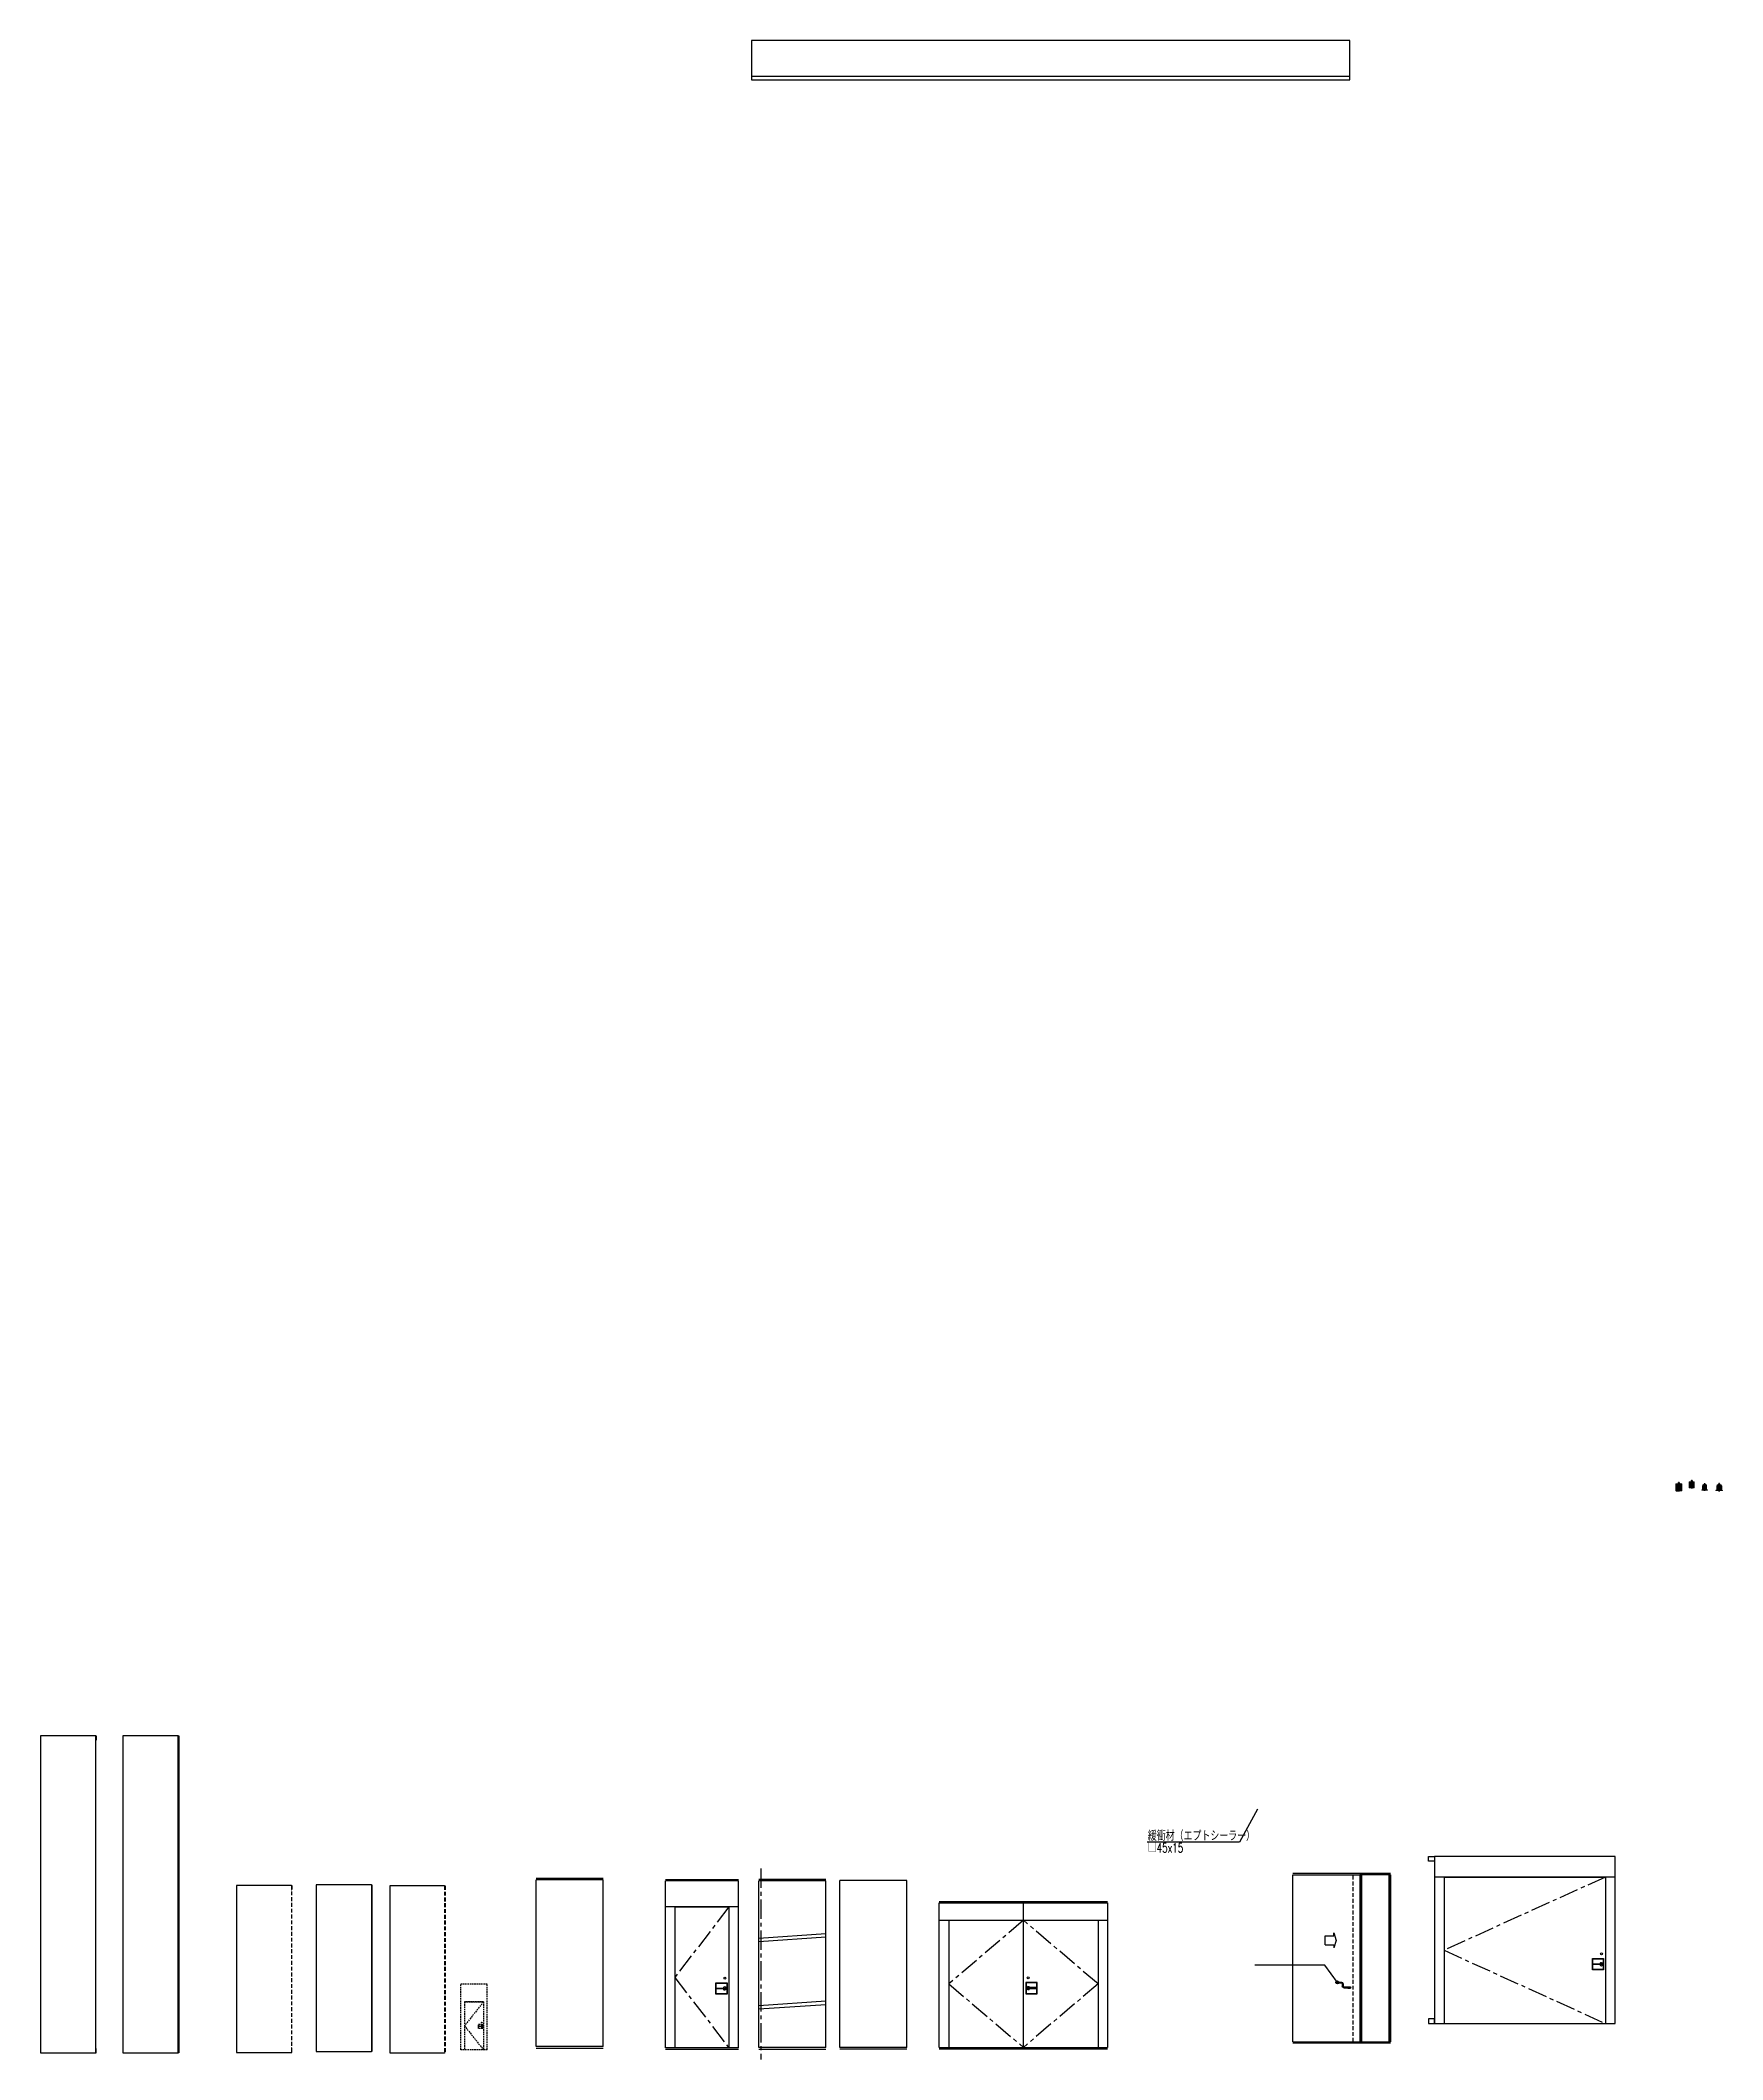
# Model space of a CAD drawing. Header units: millimetres. Extents: x -855187 to 47266, y -116283 to 213088.
# Drawn here: x -140685 to -113014, y -38188 to -4979 of the extents above; entities that cross this region are included whole.
import ezdxf

# ---------------------------------------------------------------- set-up
doc = ezdxf.new("R2010")
doc.units = ezdxf.units.MM
doc.header["$LTSCALE"] = 10
doc.header["$PDMODE"] = 35
doc.header["$PDSIZE"] = 5
doc.linetypes.add('CENTER', pattern=[50.8, 31.75, -6.35, 6.35, -6.35])
doc.linetypes.add('HIDDEN', pattern=[9.525, 6.35, -3.175])
for name, color, linetype in [('_P16_文字', 3, 'Continuous'), ('_P16_製品', 4, 'Continuous'), ('_製品', 4, 'Continuous'), ('_製品芯線', 1, 'CENTER')]:
    doc.layers.add(name, color=color, linetype=linetype)
doc.styles.add('OKAMURA', font='simplex8.shx', dxfattribs={"width": 0.7, "bigfont": 'BIGFONT.shx'})
doc.dimstyles.new('OKAMURA-050', dxfattribs={"dimscale": 50, "dimtxt": 3, "dimasz": 1, "dimexe": 0, "dimexo": 3, "dimgap": 1, "dimtad": 1, "dimdec": 8, "dimdsep": 46, "dimtxsty": 'OKAMURA', "dimblk1": 'DOT', "dimblk2": 'DOT', "dimsah": 1, "dimcen": 0, "dimclrt": 3, "dimadec": 0, "dimazin": 0, "dimtfac": 1, "dimtdec": 8, "dimtix": 1, "dimtmove": 2, "dimatfit": 3, "dimfxl": 1, "dimtolj": 1, "dimarcsym": 0})

# ---------------------------------------------------------------- blocks, each defined once
blk = doc.blocks.new('*U50')
blk.add_line((0, 6), (984, 6))
blk.add_lwpolyline([(0, 0), (984, 0), (984, 65), (0, 65)], close=True)
blk = doc.blocks.new('*U70')
at = {"layer": '_P16_製品'}
blk.add_line((0, 5217), (0, 0), dxfattribs=at)
for points in [[(0, 0), (911, 0), (911, 5217), (0, 5217)], [(911, 5217), (918, 5217), (918, 5142), (911, 5142)], [(911, 0), (918, 0), (918, 75), (911, 75)]]:
    blk.add_lwpolyline(points, dxfattribs=at)
blk = doc.blocks.new('P18_TE_IN_ROOM_FRONT_VIEW_US_3')
at = {"layer": '_P16_製品', "linetype": 'HIDDEN'}
blk.add_line((904, 2745), (904, 0), dxfattribs=at)
at = {"layer": '_P16_製品'}
for points in [[(904, 2745), (0, 2745)], [(0, 2745), (0, 0)], [(0, 0), (904, 0)]]:
    blk.add_lwpolyline(points, dxfattribs=at)
at = {"layer": '_P16_製品', "linetype": 'HIDDEN'}
for points in [[(904, 2745), (911, 2745), (911, 2670), (904, 2670)], [(904, 0), (911, 0), (911, 75), (904, 75)]]:
    blk.add_lwpolyline(points, dxfattribs=at)
blk = doc.blocks.new('*U71')
at = {"layer": '_P16_製品'}
blk.add_line((0, 5217), (0, 0), dxfattribs=at)
for points in [[(0, 0), (911, 0), (911, 5217), (0, 5217)], [(911, 5217), (918, 5217), (918, 0), (911, 0)]]:
    blk.add_lwpolyline(points, dxfattribs=at)
blk = doc.blocks.new('*U69')
at = {"layer": '_P16_製品'}
blk.add_line((911, 2745), (911, 0), dxfattribs=at)
for points in [[(911, 2745), (0, 2745)], [(0, 2745), (0, 0)], [(911, 2745), (918, 2745), (918, 0), (911, 0)], [(0, 0), (911, 0)]]:
    blk.add_lwpolyline(points, dxfattribs=at)
blk = doc.blocks.new('P18_TE_IN_ROOM_FRONT_VIEW_UG_1')
at = {"layer": '_P16_製品', "linetype": 'HIDDEN'}
blk.add_line((904, 2745), (904, 0), dxfattribs=at)
at = {"layer": '_P16_製品'}
for points in [[(904, 2745), (0, 2745)], [(0, 2745), (0, 0)], [(0, 0), (904, 0)]]:
    blk.add_lwpolyline(points, dxfattribs=at)
at = {"layer": '_P16_製品', "linetype": 'HIDDEN'}
blk.add_lwpolyline([(904, 2745), (911, 2745), (911, 0), (904, 0)], dxfattribs=at)
blk = doc.blocks.new('FEW')
at = {"layer": '_P16_製品', "linetype": 'HIDDEN'}
for p, q in [((0, -2745), (0, 0)), ((1104, -2745), (1104, 0)), ((156, -745), (948, -745)), ((156, -745), (156, -2745)), ((948, -745), (156, -745)), ((948, -745), (948, -2745))]:
    blk.add_line(p, q, dxfattribs=at)
at = {"layer": '_P16_製品', "color": 1, "linetype": 'HIDDEN'}
for p, q in [((948, -745), (156, -1745)), ((156, -1745), (948, -2745))]:
    blk.add_line(p, q, dxfattribs=at)
at = {"layer": '_P16_製品', "linetype": 'HIDDEN'}
for points in [[(1104, 0), (0, 0)], [(1104, -2745), (0, -2745)]]:
    blk.add_lwpolyline(points, dxfattribs=at)
for points in [[(918.5, -1862), (734.5, -1862), (734.5, -1678), (918.5, -1678)], [(913.5, -1857), (739.5, -1857), (739.5, -1683), (913.5, -1683)]]:
    blk.add_lwpolyline(points, close=True, dxfattribs=at)
blk.add_lwpolyline([(890.5, -1777.5), (754.5, -1777.5, -0.4142136), (752.5, -1775.5), (752.5, -1764.5, -0.4142136), (754.5, -1762.5), (890.5, -1762.5, -0.4142136), (892.5, -1764.5), (892.5, -1775.5, -0.4142136)], format="xyb", close=True, dxfattribs=at)
blk.add_circle((884, -1601.2), 15, dxfattribs=at)
blk.add_arc((879.5, -1770), 25, 197.457603, 162.542397, dxfattribs=at)
blk = doc.blocks.new('*U72')
at = {"layer": '_P16_製品'}
for p, q in [((0, 25), (0, 2770)), ((1104, 25), (1104, 2770))]:
    blk.add_line(p, q, dxfattribs=at)
for points in [[(1104, 25), (0, 25)], [(0, 0), (1104, 0)]]:
    blk.add_lwpolyline(points, dxfattribs=at)
at = {"layer": '_製品'}
for points in [[(0, 2795), (1104, 2795)], [(1104, 2770), (0, 2770)]]:
    blk.add_lwpolyline(points, dxfattribs=at)
blk = doc.blocks.new('*U80')
at = {"layer": '_P16_製品'}
for p, q in [((0, 25), (0, 2770)), ((1200, 25), (1200, 2770)), ((1200, 2342), (0, 2342)), ((156, 2342), (1044, 2342)), ((156, 2342), (156, 25)), ((1044, 2342), (1044, 25)), ((0, 0), (1200, 0))]:
    blk.add_line(p, q, dxfattribs=at)
at = {"layer": '_P16_製品', "color": 1, "linetype": 'CENTER'}
for p, q in [((1044, 2342), (156, 1183)), ((156, 1183), (1044, 25))]:
    blk.add_line(p, q, dxfattribs=at)
at = {"layer": '_P16_製品'}
for points in [[(0, 2795), (1200, 2795)], [(1200, 2770), (0, 2770)], [(1200, 25), (0, 25)]]:
    blk.add_lwpolyline(points, dxfattribs=at)
for points in [[(1014, 908), (830, 908), (830, 1092), (1014, 1092)], [(1010, 913), (836, 913), (836, 1087), (1010, 1087)]]:
    blk.add_lwpolyline(points, close=True, dxfattribs=at)
blk.add_lwpolyline([(986, 992), (850, 992, -0.414214), (848, 994), (848, 1006, -0.414214), (850, 1008), (986, 1008, -0.414214), (988, 1006), (988, 994, -0.414214)], format="xyb", close=True, dxfattribs=at)
blk.add_circle((980, 1169), 15, dxfattribs=at)
blk.add_arc((976, 1000), 25, 197.4576, 162.5424, dxfattribs=at)
blk = doc.blocks.new('*U260')
at = {"layer": '_P16_製品'}
for p, q in [((0, 25), (0, 2770)), ((1104, 25), (1104, 2770)), ((0, 1827), (1104, 1901)), ((0, 1772), (1104, 1846)), ((1104, 786), (0, 711)), ((1104, 731), (0, 657))]:
    blk.add_line(p, q, dxfattribs=at)
for points in [[(0, 2795), (1104, 2795)], [(1104, 25), (0, 25)], [(0, 0), (1104, 0)]]:
    blk.add_lwpolyline(points, dxfattribs=at)
at = {"layer": '_製品'}
blk.add_lwpolyline([(1104, 2770), (0, 2770)], dxfattribs=at)
at = {"layer": '_製品芯線', "color": 1}
blk.add_line((34, 2968), (34, -173), dxfattribs=at)
blk = doc.blocks.new('*U76')
at = {"layer": '_P16_製品', "color": 6}
for p, q in [((0, 25), (0, 2770)), ((1104, 25), (1104, 2770))]:
    blk.add_line(p, q, dxfattribs=at)
for points in [[(1104, 2770), (0, 2770)], [(1104, 25), (0, 25)]]:
    blk.add_lwpolyline(points, dxfattribs=at)
at = {"layer": '_P16_製品'}
blk.add_lwpolyline([(0, 0), (1104, 0)], dxfattribs=at)
blk = doc.blocks.new('*U112')
at = {"layer": '_P16_製品'}
for p, q in [((0, 2426), (2766, 2426)), ((0, 25), (0, 2401)), ((0, 2401), (2766, 2401)), ((1383, 25), (1383, 2401)), ((2766, 2401), (2766, 25)), ((0, 2115), (2766, 2115)), ((156, 2115), (156, 25)), ((2610, 2115), (2610, 25)), ((0, 25), (2765, 25)), ((0, 0), (2766, 0))]:
    blk.add_line(p, q, dxfattribs=at)
at = {"layer": '_P16_製品', "color": 1, "linetype": 'CENTER'}
for p, q in [((1383, 2115), (156, 1070)), ((2610, 1070), (1383, 2115)), ((156, 1070), (1383, 25)), ((2610, 1070), (1383, 25))]:
    blk.add_line(p, q, dxfattribs=at)
at = {"layer": '_P16_製品'}
for points in [[(1423, 908), (1607, 908), (1607, 1092), (1423, 1092)], [(1428, 913), (1602, 913), (1602, 1087), (1428, 1087)]]:
    blk.add_lwpolyline(points, close=True, dxfattribs=at)
blk.add_lwpolyline([(1451, 992), (1587, 992, 0.414214), (1589, 994), (1589, 1006, 0.414214), (1587, 1008), (1451, 1008, 0.414214), (1449, 1006), (1449, 994, 0.414214)], format="xyb", close=True, dxfattribs=at)
blk.add_circle((1462, 1169), 15, dxfattribs=at)
blk.add_arc((1462, 1000), 25, 17.4576, 342.5424, dxfattribs=at)
blk = doc.blocks.new('_DOT')
at = {"color": 0, "linetype": 'ByBlock'}
blk.add_line((-0.5, 0), (-1, 0), dxfattribs=at)
at = {"color": 0, "linetype": 'ByBlock', "const_width": 0.5}
blk.add_lwpolyline([(-0.25, 0, 1), (0.25, 0, 1)], format="xyb", close=True, dxfattribs=at)
blk = doc.blocks.new('A$C4DE83343')
at = {"color": 0, "linetype": 'ByBlock'}
for p, q in [((-91, 171), (-91, 218)), ((-69, 218), (-91, 218)), ((-90, 146), (-91, 171)), ((-91, 171), (-69, 171)), ((-90, 146), (-70, 146)), ((-88, 136), (-88, 146)), ((-71, 145), (-88, 145)), ((-88, 136), (-71, 136)), ((-87, 135), (-86, 136)), ((-87, 109), (-87, 135)), ((-87, 135), (-73, 135)), ((-85, 119), (-85, 136)), ((-85, 123), (-84, 122)), ((-85, 123), (-75, 123)), ((-75, 119), (-85, 119)), ((-85, 119), (-80, 116)), ((-84, 119), (-84, 136)), ((-76, 122), (-84, 122)), ((-75, 119), (-80, 116)), ((-76, 119), (-76, 136)), ((-75, 123), (-76, 122)), ((-75, 119), (-75, 136)), ((-73, 135), (-74, 136)), ((-73, 109), (-73, 135)), ((-71, 136), (-71, 146)), ((-70, 146), (-69, 171)), ((-69, 171), (-69, 218)), ((-21, 95), (-59, 95)), ((-21, 81), (-59, 81)), ((-10, 11), (-9, 12)), ((-10, 8), (-10, 11)), ((-9, 7), (-10, 8)), ((-7, 12), (-9, 12)), ((-9, 12), (-9, 7)), ((-7, 7), (-9, 7)), ((-7, 1), (-7, 67)), ((-6, 0), (-7, 1)), ((7, 1), (-7, 1)), ((6, 0), (7, 1)), ((7, 1), (7, 67)), ((7, 12), (9, 12)), ((7, 7), (9, 7)), ((9, 12), (9, 7)), ((10, 11), (9, 12)), ((9, 7), (10, 8)), ((10, 8), (10, 11)), ((-6, 0), (6, 0))]:
    blk.add_line(p, q, dxfattribs=at)
for radius in [1.5, 1]:
    blk.add_circle((0, 12), radius, dxfattribs=at)
for centre, radius, start, end in [((-80, 199), 22, 60.0002, 120), ((-59, 109), 28, 180, 270), ((-59, 109), 14, 180, 270), ((-21, 67), 28, 0, 90), ((-21, 67), 14, 0, 90)]:
    blk.add_arc(centre, radius, start, end, dxfattribs=at)
blk = doc.blocks.new('*U89')
at = {"color": 6}
blk.add_lwpolyline([(1127, 2770), (1104, 2770), (1104, 25), (1127, 25), (1127, 2770)], close=True, dxfattribs=at)
at = {"layer": '_P16_文字'}
blk.add_lwpolyline([(732, 1000), (526, 1286), (-624, 1286)], dxfattribs=at)
at = {"layer": '_P16_製品'}
for p, q in [((0, 25), (0, 2770)), ((0, 25), (0, 2770)), ((1127, 2770), (1127, 25)), ((531, 1617), (531, 1767)), ((531, 1767), (672, 1767)), ((672, 1817), (711, 1692)), ((672, 1767), (672, 1817)), ((672, 1767), (672, 1817)), ((711, 1692), (672, 1567)), ((531, 1617), (672, 1617)), ((672, 1617), (672, 1567)), ((1605, 0), (0, 0))]:
    blk.add_line(p, q, dxfattribs=at)
at = {"layer": '_P16_製品', "linetype": 'HIDDEN'}
blk.add_line((994, 25), (994, 2770), dxfattribs=at)
at = {"layer": '_P16_製品'}
for points in [[(0, 2770), (1127, 2770)], [(0, 25), (1227, 25)]]:
    blk.add_lwpolyline(points, dxfattribs=at)
blk.add_lwpolyline([(1605, 2770), (1127, 2770), (1127, 25), (1605, 25)], close=True, dxfattribs=at)
at = {"layer": '_P16_製品', "color": 2}
blk.add_lwpolyline([(1582, 2770), (1605, 2770), (1605, 25), (1582, 25), (1582, 2770)], close=True, dxfattribs=at)
at = {"layer": '_P16_製品'}
blk.add_circle((732, 1000), 25, dxfattribs=at)
at = {"layer": '_製品'}
blk.add_line((0, 2800), (1605, 2800), dxfattribs=at)
at = {"layer": '_P16_製品', "xscale": -1, "rotation": 270}
blk.add_blockref('A$C4DE83343', (732, 1000), dxfattribs=at)
blk = doc.blocks.new('*U253')
at = {"color": 0, "linetype": 'ByBlock'}
for p, q in [((-10, 13), (-10, 6)), ((10, 6), (-10, 6)), ((7, 14), (-7, 14)), ((-5, 18), (-4, 20)), ((-5, 18), (5, 18)), ((-5, 18), (-5, 14)), ((-5, 13), (-5, 6)), ((-5, 6), (-5, -2)), ((-4, 14), (-4, 20)), ((4, 20), (-4, 20)), ((-4, -2), (-4, 6)), ((4, 20), (5, 18)), ((4, 20), (4, 14)), ((4, 6), (4, -2)), ((5, 18), (5, 14)), ((5, 13), (5, 6)), ((5, 6), (5, -2)), ((10, 13), (10, 6)), ((-5, -2), (-7, -3)), ((-7, -4), (-7, -3)), ((-5, -2), (5, -2)), ((-2, -2), (0, -3)), ((2, -2), (0, -3)), ((0, -4), (0, -3)), ((5, -2), (7, -3)), ((7, -4), (7, -3))]:
    blk.add_line(p, q, dxfattribs=at)
at = {"color": 1, "linetype": 'ByBlock', "lineweight": 15}
blk.add_line((0, -90), (0, 30), dxfattribs=at)
at = {"color": 0, "linetype": 'ByBlock', "lineweight": 15}
for p, q in [((-40, -100), (-41, -100)), ((-40, -100), (-40, -100)), ((-40, -100), (-40, -100)), ((-39, -100), (-40, -100)), ((-38, -100), (-39, -100)), ((-37, -100), (-38, -100)), ((-38, -100), (-38, -100)), ((-38, -100), (-38, -100)), ((-36, -100), (-37, -100)), ((-36, -90), (-18, -90)), ((-36, -96), (-36, -90)), ((-36, -96), (-18, -96)), ((-36, -100), (-36, -100)), ((-35, -100), (-36, -100)), ((-36, -100), (-36, -100)), ((-34, -100), (-35, -100)), ((-34, -100), (-34, -100)), ((-34, -100), (-34, -100)), ((-33, -100), (-34, -100)), ((-32, -100), (-33, -100)), ((-31, -100), (-32, -100)), ((-32, -100), (-32, -100)), ((-32, -100), (-32, -100)), ((-30, -100), (-31, -100)), ((-30, -100), (-30, -100)), ((-29, -100), (-30, -100)), ((-30, -100), (-30, -100)), ((-28, -100), (-29, -100)), ((-28, -100), (-28, -100)), ((-27, -100), (-28, -100)), ((-28, -100), (-28, -100)), ((-26, -100), (-27, -100)), ((-26, -100), (-26, -100)), ((-25, -100), (-26, -100)), ((-26, -100), (-26, -100)), ((-24, -100), (-25, -100)), ((-24, -100), (-24, -100)), ((-23, -100), (-24, -100)), ((-24, -100), (-24, -100)), ((-22, -100), (-23, -100)), ((-22, -100), (-22, -100)), ((-21, -100), (-22, -100)), ((-22, -100), (-22, -100)), ((-20, -100), (-21, -100)), ((-20, -100), (-20, -100)), ((-19, -100), (-20, -100)), ((-20, -100), (-20, -100)), ((-18, -100), (-19, -100)), ((-18, -100), (-18, -100)), ((-17, -100), (-18, -100)), ((-18, -100), (-18, -100)), ((-18, -96), (-18, -90)), ((-16, -100), (-17, -100)), ((-16, -100), (-16, -100)), ((-15, -100), (-16, -100)), ((-16, -100), (-16, -100)), ((-14, -100), (-15, -100)), ((-14, -100), (-14, -100)), ((-13, -100), (-14, -100)), ((-14, -100), (-14, -100)), ((-13, -100), (-13, -100)), ((-13, -64), (0, -64)), ((-13, -64), (-13, -66)), ((-10, -100), (-12, -100)), ((-12, -100), (-13, -100)), ((-10, -100), (-10, -97)), ((-6, -102), (-6, -103)), ((12, -64), (0, -64)), ((6, -102), (6, -103)), ((12, -64), (12, -66)), ((12, -100), (13, -100)), ((12, -100), (12, -100)), ((13, -100), (14, -100)), ((14, -100), (14, -100)), ((14, -100), (15, -100)), ((14, -100), (14, -100)), ((15, -100), (16, -100)), ((16, -100), (17, -100)), ((16, -100), (16, -100)), ((16, -100), (16, -100)), ((17, -100), (18, -100)), ((18, -100), (18, -100)), ((18, -100), (19, -100)), ((18, -100), (18, -100)), ((19, -100), (20, -100)), ((20, -100), (20, -100)), ((20, -100), (21, -100)), ((20, -100), (20, -100)), ((21, -100), (22, -100)), ((22, -100), (22, -100)), ((22, -100), (23, -100)), ((22, -100), (22, -100)), ((23, -100), (24, -100)), ((24, -100), (25, -100)), ((24, -100), (24, -100)), ((24, -100), (24, -100)), ((25, -100), (26, -100)), ((26, -100), (26, -100)), ((26, -100), (27, -100)), ((26, -100), (26, -100)), ((27, -100), (28, -100)), ((28, -100), (29, -100)), ((28, -100), (28, -100)), ((28, -100), (28, -100)), ((29, -100), (30, -100)), ((30, -100), (30, -100)), ((30, -100), (31, -100)), ((30, -100), (30, -100)), ((31, -100), (32, -100)), ((32, -100), (32, -100)), ((32, -100), (33, -100)), ((32, -100), (32, -100)), ((33, -100), (34, -100)), ((34, -100), (34, -100)), ((34, -100), (34, -100)), ((34, -100), (35, -100)), ((35, -100), (36, -100)), ((36, -100), (36, -100)), ((36, -100), (37, -100)), ((36, -100), (36, -100)), ((37, -100), (38, -100)), ((38, -100), (38, -100)), ((38, -100), (39, -100)), ((38, -100), (38, -100)), ((39, -100), (40, -100)), ((40, -100), (40, -100))]:
    blk.add_line(p, q, dxfattribs=at)
for points in [[(-41, -100, -0.226384), (-41, -100), (-42, -100, -0.414214), (-42, -100), (-42, 0, -0.414214), (-42, 0), (-18, 0), (-18, -4), (-36, -4, 0.414214), (-38, -5), (-38, -15, 0.414214), (-36, -16), (0, -16), (0, -16), (0, -16), (36, -16, 0.414214), (38, -15), (38, -5, 0.414214), (36, -4), (18, -4), (18, 0), (42, 0, -0.414214), (42, 0), (42, -100, -0.414214), (42, -100), (41, -100, -0.226384), (41, -100), (40, -100), (40, -100)], [(-10, -94, 0.57735), (-10, -93), (-10, -92, 0.414214), (-10, -91), (-13, -91, -0.414214), (-13, -91), (-13, -90, 0.383864), (-17, -86), (-36, -84), (-36, -69), (-37, -68), (-37, -61, -0.414214), (-35, -59), (-16, -59, 0.414214), (-15, -59), (-15, -57, 0.414214), (-16, -56), (-35, -56, -0.414214), (-37, -54), (-37, -48), (-36, -47), (-36, -37), (-37, -36), (-37, -24, -0.369911), (-35, -22), (-24, -20), (24, -20), (35, -22, -0.369911), (37, -24), (37, -36), (36, -37), (36, -47), (37, -48), (37, -49, -0.383864), (35, -51), (19, -53, 0.383864), (15, -57), (15, -59, 0.414214), (16, -59), (35, -59, -0.414214), (37, -61), (37, -68), (36, -69), (36, -80), (36, -80), (36, -96), (18, -96), (18, -92, 0.414214), (16, -91), (10, -91, 0.414214), (10, -92), (10, -93, 0.57735), (10, -94)], [(-32, -68), (-32, -83, 0.414214), (-30, -85), (0, -85), (30, -85, 0.414214), (32, -83), (32, -68)], [(-6, -102, -0.116434), (-6, -102), (-6, -90)], [(6, -102, 0.116434), (6, -102), (6, -90)], [(10, -96, 0.57735), (10, -97), (10, -100, 0.414214), (10, -100), (12, -100, 0.226384), (12, -100)]]:
    blk.add_lwpolyline(points, format="xyb", dxfattribs=at)
at = {"color": 0, "linetype": 'ByBlock'}
blk.add_lwpolyline([(-35, -10), (-35, -4), (35, -4), (35, -10)], close=True, dxfattribs=at)
at = {"color": 0, "linetype": 'ByBlock', "lineweight": 15}
for points in [[(32, -34), (26, -32), (0, -32), (-26, -32), (-32, -34)], [(14, -51), (14, -64), (-14, -64), (-14, -51)], [(-10, -96), (-12, -97), (-14, -96), (-14, -94), (-12, -93), (-10, -94)], [(12, -26), (10, -24), (-10, -24), (-12, -26)], [(-12, -32), (-12, -26), (12, -26), (12, -32)], [(-8, -85), (-8, -89), (8, -89), (8, -90), (0, -90), (-8, -90), (-8, -89)], [(-6, -102), (6, -102)], [(-6, -109), (-6, -103)], [(-6, -103), (6, -103)], [(5, -109), (5, -103)], [(8, -85), (8, -89)], [(10, -94), (12, -93), (14, -94), (14, -96), (12, -97), (10, -96)]]:
    blk.add_lwpolyline(points, dxfattribs=at)
blk.add_lwpolyline([(0, -51), (-30, -51, -0.414214), (-32, -49), (-32, -34), (0, -34), (32, -34), (32, -49, -0.414214), (30, -51)], format="xyb", close=True, dxfattribs=at)
blk.add_lwpolyline([(0, -68), (-32, -68), (-26, -66), (0, -66), (26, -66), (32, -68)], close=True, dxfattribs=at)
at = {"color": 0, "linetype": 'ByBlock'}
for centre, radius, start, end in [((-7, 11), 2.83, 29.8172, 149.8269), ((0, 5), 9.21, 57.7935, 122.2065), ((7, 11), 2.83, 29.9951, 150.0048), ((0, 0), 14.6, 221.1121, 318.8879)]:
    blk.add_arc(centre, radius, start, end, dxfattribs=at)
at = {"color": 0, "linetype": 'ByBlock', "lineweight": 15}
for centre, radius, start, end in [((-40, -100), 0.2, 218.9767, 321.0233), ((-39, -100), 0.2, 218.9767, 321.0233), ((-38, -100), 0.2, 218.9767, 321.0233), ((-37, -100), 0.2, 218.9767, 321.0233), ((-36, -100), 0.2, 218.9767, 321.0233), ((-35, -100), 0.2, 218.9767, 321.0233), ((-34, -100), 0.2, 218.9767, 321.0233), ((-33, -100), 0.2, 218.9767, 321.0233), ((-32, -100), 0.2, 218.9767, 321.0233), ((-31, -100), 0.2, 218.9767, 321.0233), ((-30, -100), 0.2, 218.9767, 321.0233), ((-29, -100), 0.2, 218.9767, 321.0233), ((-28, -100), 0.2, 218.9767, 321.0233), ((-27, -100), 0.2, 218.9767, 321.0233), ((-26, -100), 0.2, 218.9767, 321.0233), ((-25, -100), 0.2, 218.9767, 321.0233), ((-24, -100), 0.2, 218.9767, 321.0233), ((-23, -100), 0.2, 218.9767, 321.0233), ((-22, -100), 0.2, 218.9767, 321.0233), ((-21, -100), 0.2, 218.9767, 321.0233), ((-20, -100), 0.2, 218.9767, 321.0233), ((-20, -100), 0.2, 218.9767, 270), ((-19, -100), 0.2, 218.9767, 321.0233), ((-18, -100), 0.2, 218.9767, 321.0233), ((-17, -100), 0.2, 218.9767, 321.0233), ((-17, -100), 0.2, 218.9767, 270), ((-16, -100), 0.2, 218.9767, 321.0233), ((-15, -100), 0.2, 218.9767, 321.0233), ((-14, -100), 0.2, 218.9767, 321.0233), ((-13, -100), 0.2, 218.9767, 270), ((-13, -100), 0.2, 218.9767, 321.0233), ((-12, -100), 0.2, 218.9767, 270), ((-10, -97), 0.3, 0, 120), ((-10, -100), 0.5, 270, 0), ((-6, -104), 1, 0, 26.5651), ((6, -104), 1, 153.4349, 180), ((13, -100), 0.2, 270, 321.0233), ((13, -100), 0.2, 218.9767, 321.0233), ((14, -100), 0.2, 218.9767, 321.0233), ((15, -100), 0.2, 218.9767, 321.0233), ((16, -100), 0.2, 218.9767, 321.0233), ((17, -100), 0.2, 218.9767, 321.0233), ((17, -100), 0.2, 270, 321.0233), ((18, -100), 0.2, 218.9767, 321.0233), ((19, -100), 0.2, 218.9767, 321.0233), ((20, -100), 0.2, 218.9767, 321.0233), ((20, -100), 0.2, 270, 321.0233), ((21, -100), 0.2, 218.9767, 321.0233), ((22, -100), 0.2, 218.9767, 321.0233), ((23, -100), 0.2, 218.9767, 321.0233), ((24, -100), 0.2, 218.9767, 321.0233), ((25, -100), 0.2, 218.9767, 321.0233), ((26, -100), 0.2, 218.9767, 321.0233), ((27, -100), 0.2, 218.9767, 321.0233), ((28, -100), 0.2, 218.9767, 321.0233), ((29, -100), 0.2, 218.9767, 321.0233), ((30, -100), 0.2, 218.9767, 321.0233), ((31, -100), 0.2, 218.9767, 321.0233), ((32, -100), 0.2, 218.9767, 321.0233), ((33, -100), 0.2, 218.9767, 321.0233), ((34, -100), 0.2, 218.9767, 321.0233), ((35, -100), 0.2, 218.9767, 321.0233), ((36, -100), 0.2, 218.9767, 321.0233), ((37, -100), 0.2, 218.9767, 321.0233), ((38, -100), 0.2, 218.9767, 321.0233), ((39, -100), 0.2, 218.9767, 321.0233), ((40, -100), 0.2, 218.9767, 321.0233)]:
    blk.add_arc(centre, radius, start, end, dxfattribs=at)
at = {"color": 1, "linetype": 'ByBlock', "lineweight": 15}
for p in [(0, 0), (0, -90)]:
    blk.add_point(p, dxfattribs=at)
blk = doc.blocks.new('*U251')
at = {"color": 1, "linetype": 'ByBlock', "lineweight": 15}
blk.add_line((0, -90), (0, 30), dxfattribs=at)
at = {"color": 0, "linetype": 'ByBlock', "lineweight": 15}
for points in [[(-5, 13, 0.577407), (-10, 13)], [(5, 13, 0.288697), (-5, 13)], [(10, 13, 0.577407), (5, 13)], [(-38, -95), (-38, -95), (-39, -95, -0.477226), (-39, -95), (-40, -95), (-40, -95, -0.477226), (-40, -95), (-40, -95), (-41, -95, -0.477226), (-41, -95), (-42, -95), (-42, -95, -0.477226), (-42, -95), (-42, -95), (-43, -95, -0.477226), (-43, -95), (-44, -95), (-44, -95, -0.477226), (-44, -95), (-44, -95), (-45, -95, -0.477226), (-45, -95), (-45, -95), (-46, -95, -0.477226), (-46, -95), (-46, -95), (-47, -95, -0.477226), (-47, -95), (-48, -95), (-48, -95, -0.477226), (-48, -95), (-48, -95), (-49, -95, -0.477226), (-49, -95), (-50, -95), (-50, -95, -0.477226), (-50, -95), (-50, -95), (-51, -95, -0.477226), (-51, -95), (-52, -95), (-52, -95, -0.477226), (-52, -95), (-52, -95), (-53, -95, -0.477226), (-53, -95), (-54, -95), (-54, -95, -0.226384), (-54, -95), (-55, -95, -0.414214), (-55, -95), (-55, -90, -0.414214), (-55, -90), (-53, -90, -0.414214), (-52, -90), (-52, -93), (-41, -93, 0.414214), (-40, -92), (-40, -17, -0.414214), (-39, -16), (-34, -16, 0.414214), (-32, -15), (-32, 0, -0.414214), (-32, 0), (-18, 0), (-18, -4), (-25, -4, 0.414214), (-26, -5), (-26, -15, 0.414214), (-25, -16), (0, -16), (0, -16), (0, -16), (25, -16, 0.414214), (26, -15), (26, -5, 0.414214), (25, -4), (18, -4), (18, 0), (32, 0, -0.414214), (32, 0), (32, -15, 0.414214), (34, -16), (39, -16, -0.414214), (40, -17), (40, -93), (52, -93), (52, -90, -0.414214), (53, -90), (55, -90, -0.414214), (55, -90), (55, -95, -0.414214), (55, -95), (54, -95, -0.226384), (54, -95), (54, -95), (53, -95, -0.477226), (53, -95), (52, -95), (52, -95, -0.477226), (52, -95), (52, -95), (51, -95, -0.477226), (51, -95), (50, -95), (50, -95, -0.477226), (50, -95), (50, -95), (49, -95, -0.477226), (49, -95), (48, -95), (48, -95, -0.477226), (48, -95), (48, -95), (47, -95, -0.477226), (47, -95), (46, -95), (46, -95, -0.477226), (46, -95), (46, -95), (45, -95, -0.477226), (45, -95), (44, -95), (44, -95, -0.477226), (44, -95), (44, -95), (43, -95, -0.477226), (43, -95), (42, -95), (42, -95, -0.477226), (42, -95), (42, -95), (41, -95, -0.477226), (41, -95), (40, -95), (40, -95, -0.477226), (40, -95), (40, -95), (39, -95, -0.477226), (39, -95), (38, -95), (38, -95, -0.477226), (38, -95)], [(-37, -95), (-38, -95), (-38, -95, -0.477226), (-38, -95)], [(-36, -95), (-36, -95), (-37, -95, -0.477226), (-37, -95)], [(-35, -95), (-36, -95), (-36, -95, -0.477226), (-36, -95)], [(-34, -95), (-34, -95), (-35, -95, -0.477226), (-35, -95)], [(-10, -89, 0.57735), (-10, -88), (-10, -85, 0.383864), (-10, -85), (-34, -82), (-34, -67), (-34, -66), (-34, -57, -0.414214), (-32, -55), (-16, -55, 0.414214), (-15, -54), (-15, -52, 0.414214), (-16, -52), (-32, -52, -0.414214), (-34, -50), (-34, -46), (-34, -45), (-34, -35), (-34, -34), (-34, -24, -0.369911), (-33, -22), (-22, -20), (22, -20), (33, -22, -0.369911), (34, -24), (34, -34), (34, -35), (34, -45), (34, -46), (34, -47, -0.383864), (33, -49), (19, -51, 0.383864), (15, -55), (15, -57, 0.414214), (16, -57), (32, -57, -0.414214), (34, -59), (34, -66), (34, -67), (34, -78), (36, -80), (36, -91, -0.414214), (35, -92), (18, -92), (18, -86, 0.414214), (16, -85), (10, -85, 0.414214), (10, -86), (10, -88, 0.57735), (10, -89), (12, -88), (14, -89), (14, -91), (12, -92), (10, -91)], [(-33, -95), (-34, -95), (-34, -95, -0.477226), (-34, -95)], [(-32, -95), (-32, -95), (-33, -95, -0.477226), (-33, -95)], [(-32, -32), (-32, -47, 0.414214), (-30, -49), (0, -49), (30, -49, 0.414214), (32, -47), (32, -32)], [(-31, -95), (-32, -95), (-32, -95, -0.477226), (-32, -95)], [(-30, -95), (-30, -95), (-31, -95, -0.477226), (-31, -95)], [(-29, -95), (-30, -95), (-30, -95, -0.477226), (-30, -95)], [(-28, -95), (-28, -95), (-29, -95, -0.477226), (-29, -95)], [(-27, -95), (-28, -95), (-28, -95, -0.477226), (-28, -95)], [(-26, -95), (-26, -95), (-27, -95, -0.477226), (-27, -95)], [(-25, -95), (-26, -95), (-26, -95, -0.477226), (-26, -95)], [(-24, -95), (-24, -95), (-25, -95, -0.477226), (-25, -95)], [(-23, -95), (-24, -95), (-24, -95, -0.477226), (-24, -95)], [(-22, -95), (-22, -95), (-23, -95, -0.477226), (-23, -95)], [(-21, -95), (-22, -95), (-22, -95, -0.477226), (-22, -95)], [(-20, -95), (-20, -95), (-21, -95, -0.477226), (-21, -95)], [(-19, -95), (-20, -95), (-20, -95, -0.477226), (-20, -95)], [(-18, -95), (-18, -95), (-19, -95, -0.477226), (-19, -95)], [(-17, -95), (-18, -95), (-18, -95, -0.477226), (-18, -95)], [(-16, -95), (-16, -95), (-17, -95, -0.477226), (-17, -95)], [(-15, -95), (-16, -95), (-16, -95, -0.477226), (-16, -95)], [(-14, -95), (-14, -95), (-15, -95, -0.477226), (-15, -95)], [(-12, -95, 0.226384), (-12, -95), (-10, -95, 0.414214), (-10, -95), (-10, -92, 0.57735), (-10, -91), (-12, -92), (-14, -91), (-14, -89), (-12, -88), (-10, -89)], [(-13, -95), (-14, -95), (-14, -95, -0.477226), (-14, -95)], [(-12, -95), (-12, -95), (-13, -95, -0.477226), (-13, -95)], [(-11, -10, 0.454545), (11, -10)], [(-6, -100, -0.116434), (-6, -100), (-6, -88)], [(-6, -102, 0.116434), (-6, -101)], [(6, -100, 0.116434), (6, -100), (6, -88)], [(6, -101, 0.116434), (6, -102)], [(10, -91, 0.57735), (10, -92), (10, -95, 0.414214), (10, -95), (12, -95, 0.226384), (12, -95), (12, -95), (13, -95)], [(13, -95, 0.477226), (13, -95), (14, -95), (14, -95)], [(14, -95, 0.477226), (14, -95), (14, -95), (15, -95)], [(15, -95, 0.477226), (15, -95), (16, -95), (16, -95)], [(16, -95, 0.477226), (16, -95), (16, -95), (17, -95)], [(17, -95, 0.477226), (17, -95), (18, -95), (18, -95)], [(18, -95, 0.477226), (18, -95), (18, -95), (19, -95)], [(19, -95, 0.477226), (19, -95), (20, -95), (20, -95)], [(20, -95, 0.477226), (20, -95), (20, -95), (21, -95)], [(21, -95, 0.477226), (21, -95), (22, -95), (22, -95)], [(22, -95, 0.477226), (22, -95), (22, -95), (23, -95)], [(23, -95, 0.477226), (23, -95), (24, -95), (24, -95)], [(24, -95, 0.477226), (24, -95), (24, -95), (25, -95)], [(25, -95, 0.477226), (25, -95), (26, -95), (26, -95)], [(26, -95, 0.477226), (26, -95), (26, -95), (27, -95)], [(27, -95, 0.477226), (27, -95), (28, -95), (28, -95)], [(28, -95, 0.477226), (28, -95), (28, -95), (29, -95)], [(29, -95, 0.477226), (29, -95), (30, -95), (30, -95)], [(30, -95, 0.477226), (30, -95), (30, -95), (31, -95)], [(31, -95, 0.477226), (31, -95), (32, -95), (32, -95)], [(32, -95, 0.477226), (32, -95), (32, -95), (33, -95)], [(33, -95, 0.477226), (33, -95), (34, -95), (34, -95)], [(34, -95, 0.477226), (34, -95), (34, -95), (35, -95)], [(35, -95, 0.477226), (35, -95), (36, -95), (36, -95)], [(36, -95, 0.477226), (36, -95), (36, -95), (37, -95)], [(37, -95, 0.477226), (37, -95), (38, -95), (38, -95)]]:
    blk.add_lwpolyline(points, format="xyb", dxfattribs=at)
for points in [[(10, 13), (10, 6), (-10, 6), (-10, 13)], [(7, 14), (-7, 14)], [(4, 14), (4, 20), (-4, 20), (-5, 18), (5, 18), (5, 14)], [(-5, 18), (-5, 14)], [(-5, 13), (-5, 6)], [(-5, 6), (-5, -2), (5, -2), (7, -3), (7, -4)], [(-4, 14), (-4, 20)], [(-4, -2), (-4, 6)], [(4, 20), (5, 18)], [(4, 6), (4, -2)], [(5, 13), (5, 6)], [(5, 6), (5, -2)], [(32, -66), (26, -64), (0, -64), (-26, -64), (-32, -66)], [(14, -49), (14, -62), (-14, -62), (-14, -49)], [(-12, -24), (-10, -22), (10, -22), (12, -24)], [(-12, -30), (-12, -24), (12, -24), (12, -30)], [(12, -64), (12, -62), (0, -62), (-12, -62), (-12, -64)], [(-8, -83), (-8, -87), (8, -87), (8, -88), (0, -88), (-8, -88), (-8, -87)], [(-5, -2), (-7, -3), (-7, -4)], [(-6, -100), (6, -100)], [(-6, -100), (-6, -101)], [(-6, -109), (-6, -101)], [(-6, -101), (6, -101)], [(-2, -2), (0, -3), (2, -2)], [(0, -4), (0, -3)], [(6, -100), (6, -101)], [(6, -109), (6, -101)], [(8, -83), (8, -87)]]:
    blk.add_lwpolyline(points, dxfattribs=at)
for points in [[(-18, -87), (-18, -92), (-34, -92), (-34, -87)], [(0, -32), (-32, -32), (-26, -30), (0, -30), (26, -30), (32, -32)], [(-24, -10), (-24, -4), (24, -4), (24, -10)]]:
    blk.add_lwpolyline(points, close=True, dxfattribs=at)
blk.add_lwpolyline([(0, -83), (-30, -83, -0.414214), (-32, -81), (-32, -66), (0, -66), (32, -66), (32, -81, -0.414214), (30, -83)], format="xyb", close=True, dxfattribs=at)
at = {"color": 1, "linetype": 'ByBlock', "lineweight": 15}
for p in [(0, 0), (0, -90)]:
    blk.add_point(p, dxfattribs=at)
blk = doc.blocks.new('*U252')
at = {"color": 0, "linetype": 'ByBlock'}
for p, q in [((-10, 13), (-10, 6)), ((10, 6), (-10, 6)), ((7, 14), (-7, 14)), ((-5, 18), (-4, 19)), ((-5, 18), (-5, 16)), ((-5, 18), (-5, -1)), ((-5, 18), (5, 18)), ((-5, 13), (-5, 6)), ((3, 19), (-4, 19)), ((-4, -1), (-4, 18)), ((-4, 16), (-4, 18)), ((3, 19), (5, 18)), ((4, 18), (4, 16)), ((4, 18), (4, -1)), ((5, 18), (5, 16)), ((5, 18), (5, -1)), ((5, 13), (5, 6)), ((10, 13), (10, 6)), ((-13, -45), (-13, -54)), ((-12, -26), (-12, -22)), ((-5, -1), (-7, -2)), ((-7, -3), (-7, -2)), ((-5, -1), (5, -1)), ((-2, -1), (0, -2)), ((2, -1), (0, -2)), ((0, -3), (0, -2)), ((5, -1), (7, -2)), ((7, -3), (7, -2)), ((12, -26), (12, -22)), ((13, -45), (13, -54))]:
    blk.add_line(p, q, dxfattribs=at)
at = {"color": 1, "linetype": 'ByBlock', "lineweight": 15}
blk.add_line((0, -82), (0, 30), dxfattribs=at)
at = {"color": 0, "linetype": 'ByBlock', "lineweight": 15}
for p, q in [((-43, -87), (-43, -87)), ((-30, -22), (-30, -47)), ((-30, -51), (-30, -73)), ((-30, -78), (-16, -78)), ((-30, -84), (-30, -78)), ((-16, -84), (-30, -84)), ((-15, -48), (-29, -48)), ((-15, -50), (-29, -50)), ((-29, -74), (-14, -74)), ((-19, -18), (-28, -20)), ((-19, -18), (19, -18)), ((-16, -78), (-16, -84)), ((-14, -48), (-14, -50)), ((-13, -77), (-13, -75)), ((-12, -81), (-13, -82)), ((-13, -82), (-13, -83)), ((-13, -83), (-12, -84)), ((-11, -21), (-12, -22)), ((0, -22), (-12, -22)), ((-11, -77), (-12, -77)), ((-10, -81), (-12, -81)), ((-12, -84), (-10, -84)), ((0, -21), (-11, -21)), ((-10, -78), (-10, -81)), ((-10, -87), (-10, -84)), ((-8, -74), (-8, -79)), ((-8, -79), (0, -79)), ((-8, -79), (-8, -79)), ((8, -79), (-8, -79)), ((-6, -101), (-6, -79)), ((10, -21), (0, -21)), ((12, -22), (0, -22)), ((8, -79), (0, -79)), ((6, -101), (6, -79)), ((8, -74), (8, -79)), ((8, -79), (8, -79)), ((10, -21), (12, -22)), ((10, -77), (16, -77)), ((10, -78), (10, -81)), ((10, -81), (12, -81)), ((10, -84), (10, -87)), ((12, -84), (10, -84)), ((12, -81), (13, -82)), ((13, -83), (12, -84)), ((13, -82), (13, -83)), ((14, -49), (14, -50)), ((15, -50), (28, -50)), ((16, -84), (16, -78)), ((28, -84), (16, -84)), ((17, -46), (28, -45)), ((19, -18), (28, -20)), ((30, -22), (30, -43)), ((30, -53), (30, -82))]:
    blk.add_line(p, q, dxfattribs=at)
at = {"color": 0, "linetype": 'ByBlock', "lineweight": 30}
for p, q in [((-25, -26), (-25, -43)), ((-25, -26), (25, -26)), ((-25, -54), (-25, -72)), ((-25, -54), (25, -54)), ((-23, -45), (23, -45)), ((-23, -74), (23, -74)), ((25, -43), (25, -26)), ((25, -72), (25, -54))]:
    blk.add_line(p, q, dxfattribs=at)
at = {"color": 0, "linetype": 'ByBlock', "lineweight": 15}
for points in [[(-33, -84), (-33, -16, -0.414214), (-32, -15), (-31, -15, 0.414999), (-30, -14), (-30, 0, -0.414214), (-29, 0), (-20, 0), (-20, -3), (-26, -3, 0.414214), (-26, -4), (-26, -14, 0.414214), (-25, -15), (0, -15), (0, -15), (0, -15), (25, -15, 0.414214), (26, -14), (26, -4, 0.414214), (26, -3), (20, -3), (20, 0), (29, 0, -0.414214), (30, 0), (30, -14, 0.414999), (31, -15), (32, -15, -0.414214), (33, -16), (33, -84)], [(-11, -87), (-11, -87, -0.226384), (-12, -87), (-12, -87, 0.477226), (-12, -87), (-12, -87, -0.477226), (-13, -87), (-13, -87, 0.477226), (-13, -87), (-13, -87, -0.477226), (-14, -87), (-14, -87, 0.477226), (-14, -87), (-14, -87, -0.477226), (-15, -87), (-15, -87, 0.477226), (-15, -87), (-15, -87, -0.477226), (-16, -87), (-16, -87, 0.477226), (-16, -87), (-16, -87, -0.477226), (-17, -87), (-17, -87, 0.477226), (-17, -87), (-17, -87, -0.477226), (-18, -87), (-18, -87, 0.477226), (-18, -87), (-18, -87, -0.477226), (-19, -87), (-19, -87, 0.477226), (-19, -87), (-19, -87, -0.477226), (-20, -87), (-20, -87, 0.477226), (-20, -87), (-20, -87, -0.477226), (-21, -87), (-21, -87, 0.477226), (-21, -87), (-21, -87, -0.477226), (-22, -87), (-22, -87, 0.477226), (-22, -87), (-22, -87, -0.477226), (-23, -87), (-23, -87, 0.477226), (-23, -87), (-23, -87, -0.477226), (-24, -87), (-24, -87, 0.477226), (-24, -87), (-24, -87, -0.477226), (-25, -87), (-25, -87, 0.477226), (-25, -87), (-25, -87, -0.477226), (-26, -87), (-26, -87, 0.477226), (-26, -87), (-26, -87, -0.477226), (-27, -87), (-27, -87, 0.477226), (-27, -87), (-27, -87, -0.477226), (-28, -87), (-28, -87, 0.477226), (-28, -87), (-28, -87, -0.477226), (-29, -87), (-29, -87, 0.477226), (-29, -87), (-29, -87, -0.477226), (-30, -87), (-30, -87, 0.477226), (-30, -87), (-30, -87, -0.477226), (-31, -87), (-31, -87, 0.477226), (-31, -87), (-31, -87, -0.477226), (-32, -87), (-32, -87, 0.477226), (-32, -87), (-32, -87, -0.477226), (-33, -87), (-33, -87, 0.477226), (-33, -87), (-33, -87, -0.477226), (-34, -87), (-34, -87, 0.477226), (-34, -87), (-34, -87, -0.477226), (-35, -87), (-35, -87, 0.477226), (-35, -87), (-35, -87, -0.477226), (-36, -87), (-36, -87, 0.477226), (-36, -87), (-36, -87, -0.477226), (-37, -87), (-37, -87, 0.477226), (-37, -87), (-37, -87, -0.477226), (-38, -87), (-38, -87, 0.477226), (-38, -87), (-38, -87, -0.477226), (-39, -87), (-39, -87, 0.477226), (-39, -87), (-39, -87, -0.477226), (-40, -87), (-40, -87, 0.477226), (-40, -87), (-40, -87, -0.477226), (-41, -87), (-41, -87, 0.477226), (-41, -87), (-41, -87, -0.477226), (-42, -87), (-42, -87, 0.477226), (-42, -87), (-42, -87, -0.477226), (-43, -87), (-43, -87, 0.477226), (-43, -87), (-43, -87, -0.226384), (-43, -87), (-45, -87, -0.414214), (-45, -87), (-45, -82, -0.414214), (-45, -82), (-43, -82, -0.414214), (-42, -82), (-42, -85), (-34, -85, 0.414214), (-33, -84)], [(10, -87), (11, -87, 0.226384), (12, -87), (12, -87, -0.477226), (12, -87), (12, -87, 0.477226), (13, -87), (13, -87, -0.477226), (13, -87), (13, -87, 0.477226), (14, -87), (14, -87, -0.477226), (14, -87), (14, -87, 0.477226), (15, -87), (15, -87, -0.477226), (15, -87), (15, -87, 0.477226), (16, -87), (16, -87, -0.477226), (16, -87), (16, -87, 0.477226), (17, -87), (17, -87, -0.477226), (17, -87), (17, -87, 0.477226), (18, -87), (18, -87, -0.477226), (18, -87), (18, -87, 0.477226), (19, -87), (19, -87, -0.477226), (19, -87), (19, -87, 0.477226), (20, -87), (20, -87, -0.477226), (20, -87), (20, -87, 0.477226), (21, -87), (21, -87, -0.477226), (21, -87), (21, -87, 0.477226), (22, -87), (22, -87, -0.477226), (22, -87), (22, -87, 0.477226), (23, -87), (23, -87, -0.477226), (23, -87), (23, -87, 0.477226), (24, -87), (24, -87, -0.477226), (24, -87), (24, -87, 0.477226), (25, -87), (25, -87, -0.477226), (25, -87), (25, -87, 0.477226), (26, -87), (26, -87, -0.477226), (26, -87), (26, -87, 0.477226), (27, -87), (27, -87, -0.477226), (27, -87), (27, -87, 0.477226), (28, -87), (28, -87, -0.477226), (28, -87), (28, -87, 0.477226), (29, -87), (29, -87, -0.477226), (29, -87), (29, -87, 0.477226), (30, -87), (30, -87, -0.477226), (30, -87), (30, -87, 0.477226), (31, -87), (31, -87, -0.477226), (31, -87), (31, -87, 0.477226), (32, -87), (32, -87, -0.477226), (32, -87), (32, -87, 0.477226), (33, -87), (33, -87, -0.477226), (33, -87), (33, -87, 0.477226), (34, -87), (34, -87, -0.477226), (34, -87), (34, -87, 0.477226), (35, -87), (35, -87, -0.477226), (35, -87), (35, -87, 0.477226), (36, -87), (36, -87, -0.477226), (36, -87), (36, -87, 0.477226), (37, -87), (37, -87, -0.477226), (37, -87), (37, -87, 0.477226), (38, -87), (38, -87, -0.477226), (38, -87), (38, -87, 0.477226), (39, -87), (39, -87, -0.477226), (39, -87), (39, -87, 0.477226), (40, -87), (40, -87, -0.477226), (40, -87), (40, -87, 0.477226), (41, -87), (41, -87, -0.477226), (41, -87), (41, -87, 0.477226), (42, -87), (42, -87, -0.477226), (42, -87), (42, -87, 0.477226), (43, -87), (43, -87, -0.477226), (43, -87), (43, -87, 0.226384), (43, -87), (45, -87, 0.414214), (45, -87), (45, -82, 0.414214), (45, -82), (43, -82, 0.414214), (42, -82), (42, -85), (34, -85, -0.414214), (33, -84)]]:
    blk.add_lwpolyline(points, format="xyb", dxfattribs=at)
at = {"color": 0, "linetype": 'ByBlock'}
blk.add_lwpolyline([(-24, -9), (-24, -3), (24, -3), (24, -9)], close=True, dxfattribs=at)
for centre, radius, start, end in [((-7, 11), 2.83, 29.8172, 149.8269), ((0, 5), 9.21, 57.7935, 122.2065), ((7, 11), 2.83, 29.9951, 150.0048), ((0, 1), 14.6, 221.1121, 318.8879)]:
    blk.add_arc(centre, radius, start, end, dxfattribs=at)
at = {"color": 0, "linetype": 'ByBlock', "lineweight": 15}
for centre, radius, start, end in [((-43, -87), 0.2, 38.9767, 141.0233), ((-28, -22), 2, 98.8, 180), ((-29, -47), 0.5, 180, 270), ((-29, -51), 0.5, 90, 180), ((-29, -73), 0.5, 180, 267), ((-15, -48), 0.5, 0, 90), ((-15, -50), 0.5, 270, 0), ((-14, -75), 1, 0, 87), ((-12, -77), 0.5, 180, 270), ((-11, -78), 0.5, 360, 90), ((-10, -81), 0.229, 240, 360), ((-10, -84), 0.229, 0, 120), ((-11, -87), 0.5, 270, 0), ((10, -78), 0.5, 90, 180), ((10, -81), 0.229, 180, 300), ((10, -84), 0.229, 60, 180), ((10, -87), 0.5, 180, 270), ((17, -49), 3, 93, 180), ((15, -50), 0.5, 180, 270), ((16, -78), 0.5, 0, 90), ((28, -22), 2, 0, 81.2), ((28, -43), 2, 273, 0), ((28, -53), 2, 360, 90), ((28, -82), 2, 270, 360)]:
    blk.add_arc(centre, radius, start, end, dxfattribs=at)
at = {"color": 0, "linetype": 'ByBlock', "lineweight": 30}
for centre, start, end in [((-23, -43), 180, 270), ((-23, -72), 180, 270), ((23, -43), 270, 0), ((23, -72), 270, 0)]:
    blk.add_arc(centre, 2, start, end, dxfattribs=at)
at = {"color": 1, "linetype": 'ByBlock', "lineweight": 15}
for p in [(0, 0), (0, -82)]:
    blk.add_point(p, dxfattribs=at)
blk = doc.blocks.new('P_RAIL_TYPE_SIDE_VIEW_100H')
at = {"color": 0, "linetype": 'ByBlock'}
for p, q in [((-11, 14), (-11, 7)), ((11, 7), (-11, 7)), ((8, 16), (-8, 16)), ((-6, 21), (-4, 23)), ((-6, 21), (6, 21)), ((-6, 21), (-6, 16)), ((-6, 14), (-6, 7)), ((-6, 7), (-6, -2)), ((-4, 16), (-4, 23)), ((4, 23), (-4, 23)), ((-4, -2), (-4, 7)), ((4, 23), (6, 21)), ((4, 23), (4, 16)), ((4, 7), (4, -2)), ((6, 21), (6, 16)), ((6, 14), (6, 7)), ((6, 7), (6, -2)), ((11, 14), (11, 7)), ((-6, -2), (-8, -4)), ((-8, -5), (-8, -4)), ((-6, -2), (6, -2)), ((-2, -2), (0, -4)), ((2, -2), (0, -4)), ((0, -5), (0, -4)), ((6, -2), (8, -4)), ((8, -5), (8, -4))]:
    blk.add_line(p, q, dxfattribs=at)
at = {"color": 1, "linetype": 'ByBlock', "lineweight": 15}
blk.add_line((0, -104), (0, 34), dxfattribs=at)
at = {"color": 0, "linetype": 'ByBlock', "lineweight": 15}
for p, q in [((-47, -115), (-48, -114)), ((-48, -114), (-48, -115)), ((-47, -114), (-47, -115)), ((-46, -115), (-47, -114)), ((-45, -114), (-46, -115)), ((-44, -114), (-45, -115)), ((-45, -115), (-45, -114)), ((-44, -115), (-44, -114)), ((-43, -104), (-21, -104)), ((-43, -110), (-43, -104)), ((-43, -110), (-21, -110)), ((-43, -114), (-43, -115)), ((-43, -115), (-43, -114)), ((-42, -114), (-42, -115)), ((-42, -115), (-42, -114)), ((-40, -115), (-41, -114)), ((-41, -114), (-41, -115)), ((-40, -114), (-40, -115)), ((-39, -115), (-40, -114)), ((-38, -114), (-39, -115)), ((-37, -114), (-38, -115)), ((-38, -115), (-38, -114)), ((-37, -115), (-37, -114)), ((-36, -114), (-37, -115)), ((-36, -115), (-36, -114)), ((-35, -114), (-35, -115)), ((-35, -115), (-35, -114)), ((-34, -114), (-34, -115)), ((-34, -115), (-34, -114)), ((-32, -115), (-33, -114)), ((-33, -114), (-33, -115)), ((-32, -114), (-32, -115)), ((-31, -115), (-32, -114)), ((-30, -114), (-31, -115)), ((-29, -114), (-30, -115)), ((-30, -115), (-30, -114)), ((-29, -115), (-29, -114)), ((-28, -114), (-29, -115)), ((-28, -115), (-28, -114)), ((-27, -114), (-27, -115)), ((-27, -115), (-27, -114)), ((-26, -114), (-26, -115)), ((-25, -115), (-26, -114)), ((-25, -114), (-25, -115)), ((-24, -115), (-25, -114)), ((-24, -114), (-24, -115)), ((-23, -115), (-24, -114)), ((-22, -114), (-23, -115)), ((-22, -115), (-22, -114)), ((-21, -114), (-22, -115)), ((-21, -110), (-21, -104)), ((-21, -115), (-21, -114)), ((-20, -114), (-20, -115)), ((-20, -115), (-20, -114)), ((-19, -115), (-19, -114)), ((-19, -114), (-19, -115)), ((-18, -114), (-18, -115)), ((-17, -115), (-18, -114)), ((-17, -114), (-17, -115)), ((-16, -115), (-17, -114)), ((-15, -114), (-16, -115)), ((-15, -74), (-15, -75)), ((-15, -115), (-15, -114)), ((-13, -115), (-15, -115)), ((-14, -74), (0, -74)), ((-13, -114), (-13, -111)), ((-7, -117), (-6, -119)), ((14, -74), (0, -74)), ((7, -117), (6, -119)), ((15, -115), (16, -114)), ((16, -74), (16, -75)), ((16, -115), (17, -114)), ((16, -114), (16, -115)), ((17, -114), (17, -115)), ((17, -115), (18, -114)), ((18, -114), (18, -115)), ((19, -115), (19, -114)), ((19, -114), (19, -115)), ((20, -114), (20, -115)), ((20, -115), (20, -114)), ((21, -115), (21, -114)), ((21, -114), (22, -115)), ((22, -115), (22, -114)), ((22, -114), (23, -115)), ((23, -115), (24, -114)), ((24, -114), (24, -115)), ((24, -115), (25, -114)), ((25, -114), (25, -115)), ((25, -115), (26, -114)), ((26, -114), (26, -115)), ((27, -114), (27, -115)), ((27, -115), (27, -114)), ((28, -115), (28, -114)), ((28, -114), (29, -115)), ((29, -114), (30, -115)), ((29, -115), (29, -114)), ((30, -114), (31, -115)), ((30, -115), (30, -114)), ((31, -115), (32, -114)), ((32, -115), (33, -114)), ((32, -114), (32, -115)), ((33, -114), (33, -115)), ((34, -114), (34, -115)), ((34, -115), (34, -114)), ((35, -114), (35, -115)), ((35, -115), (35, -114)), ((36, -114), (37, -115)), ((36, -115), (36, -114)), ((37, -115), (37, -114)), ((37, -114), (38, -115)), ((38, -115), (39, -114)), ((39, -114), (39, -115)), ((39, -115), (40, -114)), ((40, -115), (41, -114)), ((40, -114), (40, -115)), ((41, -114), (41, -115)), ((42, -114), (42, -115)), ((42, -115), (42, -114)), ((43, -114), (43, -115)), ((43, -115), (43, -114)), ((44, -115), (44, -114)), ((44, -114), (45, -115)), ((45, -114), (46, -115)), ((45, -115), (45, -114)), ((46, -115), (47, -114)), ((47, -114), (47, -115))]:
    blk.add_line(p, q, dxfattribs=at)
for points in [[(-48, -115, -0.226384), (-48, -115), (-50, -115, -0.414214), (-50, -115), (-50, 0, -0.414214), (-50, 0), (-22, 0), (-22, -5), (-43, -5, 0.414214), (-44, -6), (-44, -17, 0.414214), (-43, -18), (-1, -18), (0, -19), (1, -18), (43, -18, 0.414214), (44, -17), (44, -6, 0.414214), (43, -5), (22, -5), (22, 0), (50, 0, -0.414214), (50, 0), (50, -115, -0.414214), (50, -115), (48, -115, -0.226384), (48, -115), (48, -114), (47, -115)], [(-13, -108, 0.57735), (-13, -107), (-13, -105, 0.414214), (-13, -105), (-15, -105, -0.414214), (-16, -104), (-16, -104, 0.383864), (-20, -99), (-43, -97), (-43, -79), (-44, -78), (-44, -70, -0.414214), (-41, -68), (-19, -68, 0.414214), (-18, -67), (-18, -65, 0.414214), (-19, -64), (-41, -64, -0.414214), (-44, -62), (-44, -55), (-43, -54), (-43, -43), (-44, -41), (-44, -27, -0.369911), (-42, -25), (-29, -23), (29, -23), (42, -25, -0.369911), (44, -27), (44, -41), (43, -43), (43, -54), (44, -55), (44, -56, -0.383864), (42, -59), (22, -61, 0.383864), (18, -65), (18, -67, 0.414214), (19, -68), (41, -68, -0.414214), (44, -70), (44, -78), (43, -79), (43, -91), (43, -92), (43, -110), (21, -110), (21, -106, 0.414214), (20, -105), (13, -105, 0.414214), (13, -105), (13, -107, 0.57735), (13, -108)], [(-38, -78), (-38, -95, 0.414214), (-36, -97), (0, -97), (36, -97, 0.414214), (38, -95), (38, -78)], [(-7, -117, -0.116434), (-7, -117), (-7, -103)], [(7, -117, 0.116434), (7, -117), (7, -103)], [(13, -111, 0.57735), (13, -111), (13, -114, 0.414214), (13, -115), (15, -115, 0.226384), (15, -115)]]:
    blk.add_lwpolyline(points, format="xyb", dxfattribs=at)
at = {"color": 0, "linetype": 'ByBlock'}
blk.add_lwpolyline([(-41, -12), (-41, -5), (41, -5), (41, -12)], close=True, dxfattribs=at)
at = {"color": 0, "linetype": 'ByBlock', "lineweight": 15}
for points in [[(38, -40), (31, -37), (0, -37), (-31, -37), (-38, -40)], [(17, -59), (17, -74), (-17, -74), (-17, -59)], [(-13, -111), (-15, -112), (-17, -111), (-17, -108), (-15, -106), (-13, -108)], [(15, -30), (13, -28), (-13, -28), (-15, -30)], [(-15, -37), (-15, -30), (15, -30), (15, -37)], [(-9, -97), (-9, -103), (9, -103), (9, -103), (0, -103), (-9, -103), (-9, -103)], [(-7, -117), (7, -117)], [(-6, -125), (-6, -119)], [(-6, -119), (6, -119)], [(6, -125), (6, -119)], [(9, -97), (9, -103)], [(13, -108), (15, -106), (17, -108), (17, -111), (15, -112), (13, -111)]]:
    blk.add_lwpolyline(points, dxfattribs=at)
blk.add_lwpolyline([(0, -59), (-36, -59, -0.414214), (-38, -57), (-38, -40), (0, -40), (38, -40), (38, -57, -0.414214), (36, -59)], format="xyb", close=True, dxfattribs=at)
blk.add_lwpolyline([(0, -78), (-38, -78), (-31, -75), (0, -75), (31, -75), (38, -78)], close=True, dxfattribs=at)
at = {"color": 0, "linetype": 'ByBlock'}
for centre, radius, start, end in [((-8, 13), 3.26, 29.8172, 149.8269), ((0, 6), 10.6, 57.7935, 122.2065), ((8, 13), 3.26, 29.9951, 150.0048), ((0, 0), 16.8, 221.1121, 318.8879)]:
    blk.add_arc(centre, radius, start, end, dxfattribs=at)
at = {"color": 0, "linetype": 'ByBlock', "lineweight": 15}
for centre, radius, start, end in [((-47, -115), 0.23, 218.9767, 321.0233), ((-46, -115), 0.23, 218.9767, 321.0233), ((-45, -115), 0.23, 218.9767, 321.0233), ((-44, -115), 0.23, 218.9767, 321.0233), ((-43, -115), 0.23, 218.9767, 321.0233), ((-41, -115), 0.23, 218.9767, 321.0233), ((-40, -115), 0.23, 218.9767, 321.0233), ((-39, -115), 0.23, 218.9767, 321.0233), ((-38, -115), 0.23, 218.9767, 321.0233), ((-37, -115), 0.23, 218.9767, 321.0233), ((-36, -115), 0.23, 218.9767, 321.0233), ((-34, -115), 0.23, 218.9767, 321.0233), ((-33, -115), 0.23, 218.9767, 321.0233), ((-32, -115), 0.23, 218.9767, 321.0233), ((-31, -115), 0.23, 218.9767, 321.0233), ((-30, -115), 0.23, 218.9767, 321.0233), ((-29, -115), 0.23, 218.9767, 321.0233), ((-28, -115), 0.23, 218.9767, 321.0233), ((-26, -115), 0.23, 218.9767, 321.0233), ((-25, -115), 0.23, 218.9767, 321.0233), ((-24, -115), 0.23, 218.9767, 321.0233), ((-24, -115), 0.23, 218.9767, 270), ((-23, -115), 0.23, 218.9767, 321.0233), ((-22, -115), 0.23, 218.9767, 321.0233), ((-21, -115), 0.23, 218.9767, 321.0233), ((-21, -115), 0.23, 218.9767, 270), ((-20, -115), 0.23, 218.9767, 321.0233), ((-18, -115), 0.23, 218.9767, 321.0233), ((-17, -115), 0.23, 218.9767, 321.0233), ((-16, -115), 0.23, 218.9767, 270), ((-16, -115), 0.23, 218.9767, 321.0233), ((-15, -115), 0.23, 218.9767, 270), ((-13, -111), 0.345, 0, 120), ((-13, -114), 0.575, 270, 0), ((-7, -119), 1.15, 0, 26.5651), ((7, -119), 1.15, 153.4349, 180), ((16, -115), 0.23, 270, 321.0233), ((16, -115), 0.23, 218.9767, 321.0233), ((17, -115), 0.23, 218.9767, 321.0233), ((18, -115), 0.23, 218.9767, 321.0233), ((20, -115), 0.23, 218.9767, 321.0233), ((21, -115), 0.23, 218.9767, 321.0233), ((21, -115), 0.23, 270, 321.0233), ((22, -115), 0.23, 218.9767, 321.0233), ((23, -115), 0.23, 218.9767, 321.0233), ((24, -115), 0.23, 218.9767, 321.0233), ((24, -115), 0.23, 270, 321.0233), ((25, -115), 0.23, 218.9767, 321.0233), ((26, -115), 0.23, 218.9767, 321.0233), ((28, -115), 0.23, 218.9767, 321.0233), ((29, -115), 0.23, 218.9767, 321.0233), ((30, -115), 0.23, 218.9767, 321.0233), ((31, -115), 0.23, 218.9767, 321.0233), ((32, -115), 0.23, 218.9767, 321.0233), ((33, -115), 0.23, 218.9767, 321.0233), ((34, -115), 0.23, 218.9767, 321.0233), ((36, -115), 0.23, 218.9767, 321.0233), ((37, -115), 0.23, 218.9767, 321.0233), ((38, -115), 0.23, 218.9767, 321.0233), ((39, -115), 0.23, 218.9767, 321.0233), ((40, -115), 0.23, 218.9767, 321.0233), ((41, -115), 0.23, 218.9767, 321.0233), ((43, -115), 0.23, 218.9767, 321.0233), ((44, -115), 0.23, 218.9767, 321.0233), ((45, -115), 0.23, 218.9767, 321.0233), ((46, -115), 0.23, 218.9767, 321.0233), ((47, -115), 0.23, 218.9767, 321.0233)]:
    blk.add_arc(centre, radius, start, end, dxfattribs=at)
at = {"color": 1, "linetype": 'ByBlock', "lineweight": 15}
for p in [(0, 0), (0, -104)]:
    blk.add_point(p, dxfattribs=at)
blk = doc.blocks.new('*U91')
at = {"layer": '_P16_製品'}
for p, q in [((2967, 2408), (0, 2408)), ((156, 2408), (2811, 2408)), ((156, 2408), (156, 0)), ((2811, 2408), (2811, 0))]:
    blk.add_line(p, q, dxfattribs=at)
at = {"layer": '_P16_製品', "color": 1, "linetype": 'CENTER'}
for p, q in [((2811, 2408), (156, 1204)), ((156, 1204), (2811, 0))]:
    blk.add_line(p, q, dxfattribs=at)
at = {"layer": '_P16_製品'}
for points in [[(-101, 2745), (0, 2745), (0, 2670), (-101, 2670)], [(0, 0), (2971, 0), (2971, 2745), (0, 2745)], [(2781, 883), (2597, 883), (2597, 1067), (2781, 1067)], [(2776, 888), (2602, 888), (2602, 1062), (2776, 1062)], [(-101, 0), (0, 0), (0, 75), (-101, 75)]]:
    blk.add_lwpolyline(points, close=True, dxfattribs=at)
blk.add_lwpolyline([(2753, 968), (2617, 968, -0.414214), (2615, 970), (2615, 980, -0.414214), (2617, 982), (2753, 982, -0.414214), (2755, 980), (2755, 970, -0.414214)], format="xyb", close=True, dxfattribs=at)
blk.add_circle((2747, 1144), 15, dxfattribs=at)
blk.add_arc((2742, 975), 25, 197.4576, 162.5424, dxfattribs=at)
blk = doc.blocks.new('P18_DIM_BUFFER_FRONT_VIEW')
at = {"layer": '_P16_文字', "style": 'OKAMURA', "width": 0.7}
for s, p in [('緩衝材（エプトシーラー）', (-1805, -517)), ('□45x15', (-1805, -710))]:
    blk.add_text(s, height=150, dxfattribs=at).set_placement(p)
at = {"layer": '_P16_文字'}
blk.add_leader([(0, 0), (-295, -542), (-1814, -542)], dimstyle='OKAMURA-050', override={"dimscale": 50, "dimgap": 1, "dimtad": 0}, dxfattribs=at)

msp = doc.modelspace()

# ---------------------------------------------------------------- block references
at = {"xscale": 10, "yscale": 10}
msp.add_blockref('*U50', (-128986, -5629), dxfattribs=at)
for name, p in [('P_RAIL_TYPE_SIDE_VIEW_100H', (-113735, -28721)), ('*U253', (-113522, -28684)), ('*U252', (-113310, -28735)), ('*U251', (-113069, -28733)), ('*U70', (-140685, -38078)), ('*U71', (-139327, -38078)), ('P18_DIM_BUFFER_FRONT_VIEW', (-120664, -34070)), ('*U91', (-117752, -37593)), ('*U260', (-128869, -38015)), ('*U89', (-120083, -37919)), ('P18_TE_IN_ROOM_FRONT_VIEW_US_3', (-137458, -38071)), ('*U69', (-136149, -38056)), ('P18_TE_IN_ROOM_FRONT_VIEW_UG_1', (-134939, -38076)), ('*U72', (-132529, -37999)), ('*U80', (-130404, -38018)), ('*U76', (-127535, -38011)), ('*U112', (-125898, -38012))]:
    msp.add_blockref(name, p)
at = {"xscale": 0.3937007874015748, "yscale": 0.3937007874015748, "zscale": 0.3937007874015748}
msp.add_blockref('FEW', (-133770, -36945), dxfattribs=at)

doc.saveas('drawing.dxf')
